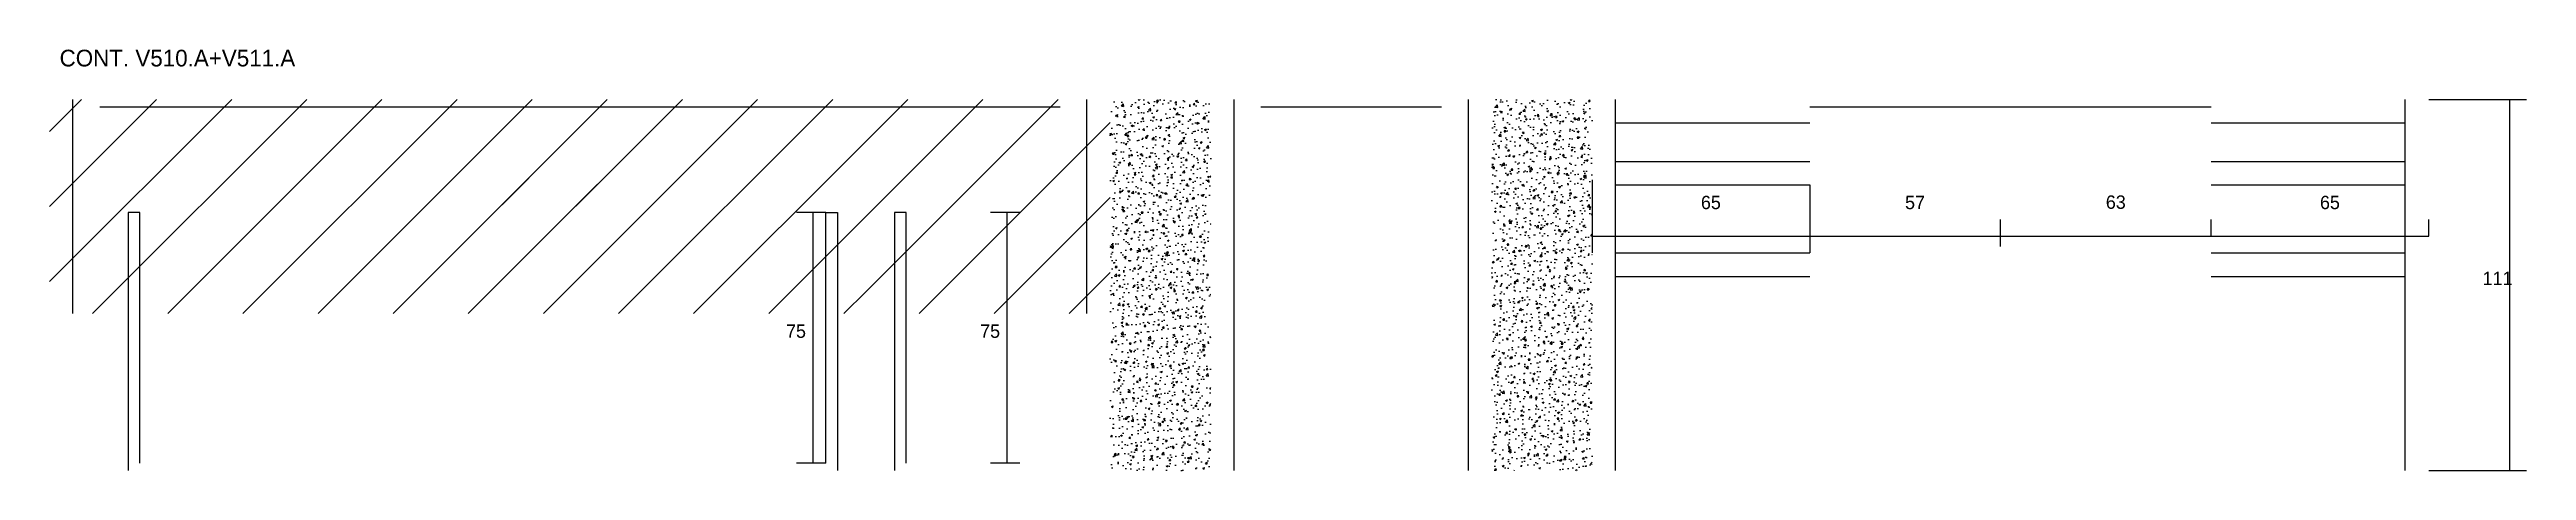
# Model space of a CAD drawing. Header units: metres. Extents: x -20382 to -17015, y 7092 to 8360.
# Drawn here: x -19701 to -18960, y 7094 to 7220 of the extents above; entities that cross this region are included whole.
import ezdxf

# ---------------------------------------------------------------- set-up
doc = ezdxf.new("R2010")
doc.units = ezdxf.units.M
for name, color, linetype in [('COTA', 241, 'Continuous'), ('Hachura', 253, 'Continuous'), ('SARR_2.2x7', 40, 'Continuous'), ('SARR_3.5x7', 81, 'Continuous'), ('Texto Seção', 7, 'Continuous')]:
    doc.layers.add(name, color=color, linetype=linetype)

msp = doc.modelspace()

# ---------------------------------------------------------------- texts
at = {"layer": 'COTA'}
for s, p in [('65', (-19207.2, 7171.9)), ('57', (-19146.2, 7171.9)), ('63', (-19086.2, 7172)), ('65', (-19022.2, 7171.9)), ('111', (-18973.6, 7149.2)), ('75', (-19480.6, 7133.4)), ('75', (-19422.6, 7133.4))]:
    msp.add_text(s, height=4, dxfattribs=at).set_placement(p)
at = {"layer": 'Texto Seção'}
msp.add_text('CONT. V510.A+V511.A', height=5, dxfattribs=at).set_placement((-19697.7, 7214.6))

# ---------------------------------------------------------------- hatches: boundary and pattern name
at = {"layer": 'COTA'}
h = msp.add_hatch(dxfattribs=at)
h.set_pattern_fill('AR-CONC', scale=0.03)
h.paths.add_polyline_path([(-19383.7, 7093.7), (-19353.7, 7093.7), (-19353.7, 7204.7), (-19383.7, 7204.7)])
h = msp.add_hatch(dxfattribs=at)
h.set_pattern_fill('AR-CONC', scale=0.03)
h.paths.add_polyline_path([(-19239.7, 7204.7), (-19269.7, 7204.7), (-19269.7, 7093.7), (-19239.7, 7093.7)])
at = {"layer": 'Hachura'}
h = msp.add_hatch(dxfattribs=at)
h.set_pattern_fill('ANSI31', scale=5)
h.paths.add_polyline_path([(-19700.7, 7204.7), (-19700.7, 7140.7), (-19456.7, 7140.7), (-19456.7, 7204.7)])
h = msp.add_hatch(dxfattribs=at)
h.set_pattern_fill('ANSI31', scale=5)
h.paths.add_polyline_path([(-19456.7, 7140.7), (-19456.7, 7204.7), (-19700.7, 7204.7), (-19700.7, 7140.7)])
h = msp.add_hatch(dxfattribs=at)
h.set_pattern_fill('ANSI31', scale=5)
h.paths.add_polyline_path([(-19456.7, 7140.7), (-19383.7, 7140.7), (-19383.7, 7204.7), (-19456.7, 7204.7)])
h = msp.add_hatch(dxfattribs=at)
h.set_pattern_fill('ANSI31', scale=5)
h.paths.add_polyline_path([(-19456.7, 7204.7), (-19456.7, 7140.7), (-19383.7, 7140.7), (-19383.7, 7204.7)])
h = msp.add_hatch(dxfattribs=at)
h.set_pattern_fill('ANSI31', scale=5)
h.paths.add_polyline_path([(-19605.5, 7165.1), (-19605.5, 7181.2), (-19605.5, 7181.2), (-19536.9, 7181.2), (-19536.9, 7181.2), (-19536.9, 7165.1), (-19536.9, 7165.1), (-19605.5, 7165.1)])

# ---------------------------------------------------------------- linework, layer by layer
at = {"layer": 'COTA'}
for p, q in [((-18989.7, 7204.7), (-18960.5, 7204.7)), ((-18965.5, 7093.7), (-18965.5, 7204.7)), ((-19239.7, 7180.7), (-19239.7, 7158.8)), ((-19174.7, 7179.2), (-19174.7, 7158.8)), ((-19174.7, 7179.2), (-19174.7, 7158.8)), ((-19468.7, 7170.9), (-19477.5, 7170.9)), ((-19472.5, 7095.9), (-19472.5, 7170.9)), ((-19410.7, 7170.9), (-19419.5, 7170.9)), ((-19414.5, 7095.9), (-19414.5, 7170.9)), ((-19117.7, 7160.7), (-19117.7, 7168.8)), ((-19117.7, 7160.7), (-19117.7, 7168.8)), ((-19054.7, 7163.8), (-19054.7, 7168.8)), ((-19054.7, 7163.8), (-19054.7, 7168.8)), ((-18989.7, 7163.8), (-18989.7, 7168.8)), ((-19239.7, 7163.8), (-19174.7, 7163.8)), ((-19174.7, 7163.8), (-19117.7, 7163.8)), ((-19117.7, 7163.8), (-19054.7, 7163.8)), ((-19054.7, 7163.8), (-18989.7, 7163.8)), ((-19468.7, 7095.9), (-19477.5, 7095.9)), ((-19410.7, 7095.9), (-19419.5, 7095.9)), ((-18989.7, 7093.7), (-18960.5, 7093.7))]:
    msp.add_line(p, q, dxfattribs=at)
at = {"layer": 'SARR_2.2x7'}
for p, q in [((-19693.7, 7140.7), (-19693.7, 7204.7)), ((-19685.7, 7202.5), (-19456.7, 7202.5)), ((-19456.7, 7202.5), (-19398.7, 7202.5)), ((-19390.7, 7140.7), (-19390.7, 7204.7)), ((-19346.7, 7093.7), (-19346.7, 7204.7)), ((-19338.7, 7202.5), (-19311.7, 7202.5)), ((-19311.7, 7202.5), (-19284.7, 7202.5)), ((-19276.7, 7093.7), (-19276.7, 7204.7)), ((-19232.7, 7093.7), (-19232.7, 7204.7)), ((-19174.7, 7202.5), (-19117.7, 7202.5)), ((-19117.7, 7202.5), (-19054.7, 7202.5)), ((-18996.7, 7093.7), (-18996.7, 7204.7)), ((-19232.7, 7197.7), (-19174.7, 7197.7)), ((-19054.7, 7197.7), (-18996.7, 7197.7)), ((-19232.7, 7186.2), (-19174.7, 7186.2)), ((-19054.7, 7186.2), (-18996.7, 7186.2)), ((-19232.7, 7179.2), (-19174.7, 7179.2)), ((-19054.7, 7179.2), (-18996.7, 7179.2)), ((-19232.7, 7158.8), (-19174.7, 7158.8)), ((-19054.7, 7158.8), (-18996.7, 7158.8)), ((-19232.7, 7151.8), (-19174.7, 7151.8)), ((-19054.7, 7151.8), (-18996.7, 7151.8))]:
    msp.add_line(p, q, dxfattribs=at)
at = {"layer": 'SARR_3.5x7'}
for points in [[(-19673.7, 7095.9), (-19673.7, 7170.9), (-19677.2, 7170.9), (-19677.2, 7093.7)], [(-19468.7, 7095.9), (-19468.7, 7170.9), (-19465.2, 7170.9), (-19465.2, 7093.7)], [(-19444.7, 7095.9), (-19444.7, 7170.9), (-19448.2, 7170.9), (-19448.2, 7093.7)]]:
    msp.add_lwpolyline(points, dxfattribs=at)

msp.set_redraw_order([(e.dxf.handle, doc.entitydb.next_handle()) for e in msp.query("TEXT MTEXT ATTDEF DIMENSION ARC_DIMENSION")])  # texts and dimensions are drawn at this point

doc.saveas('drawing.dxf')
